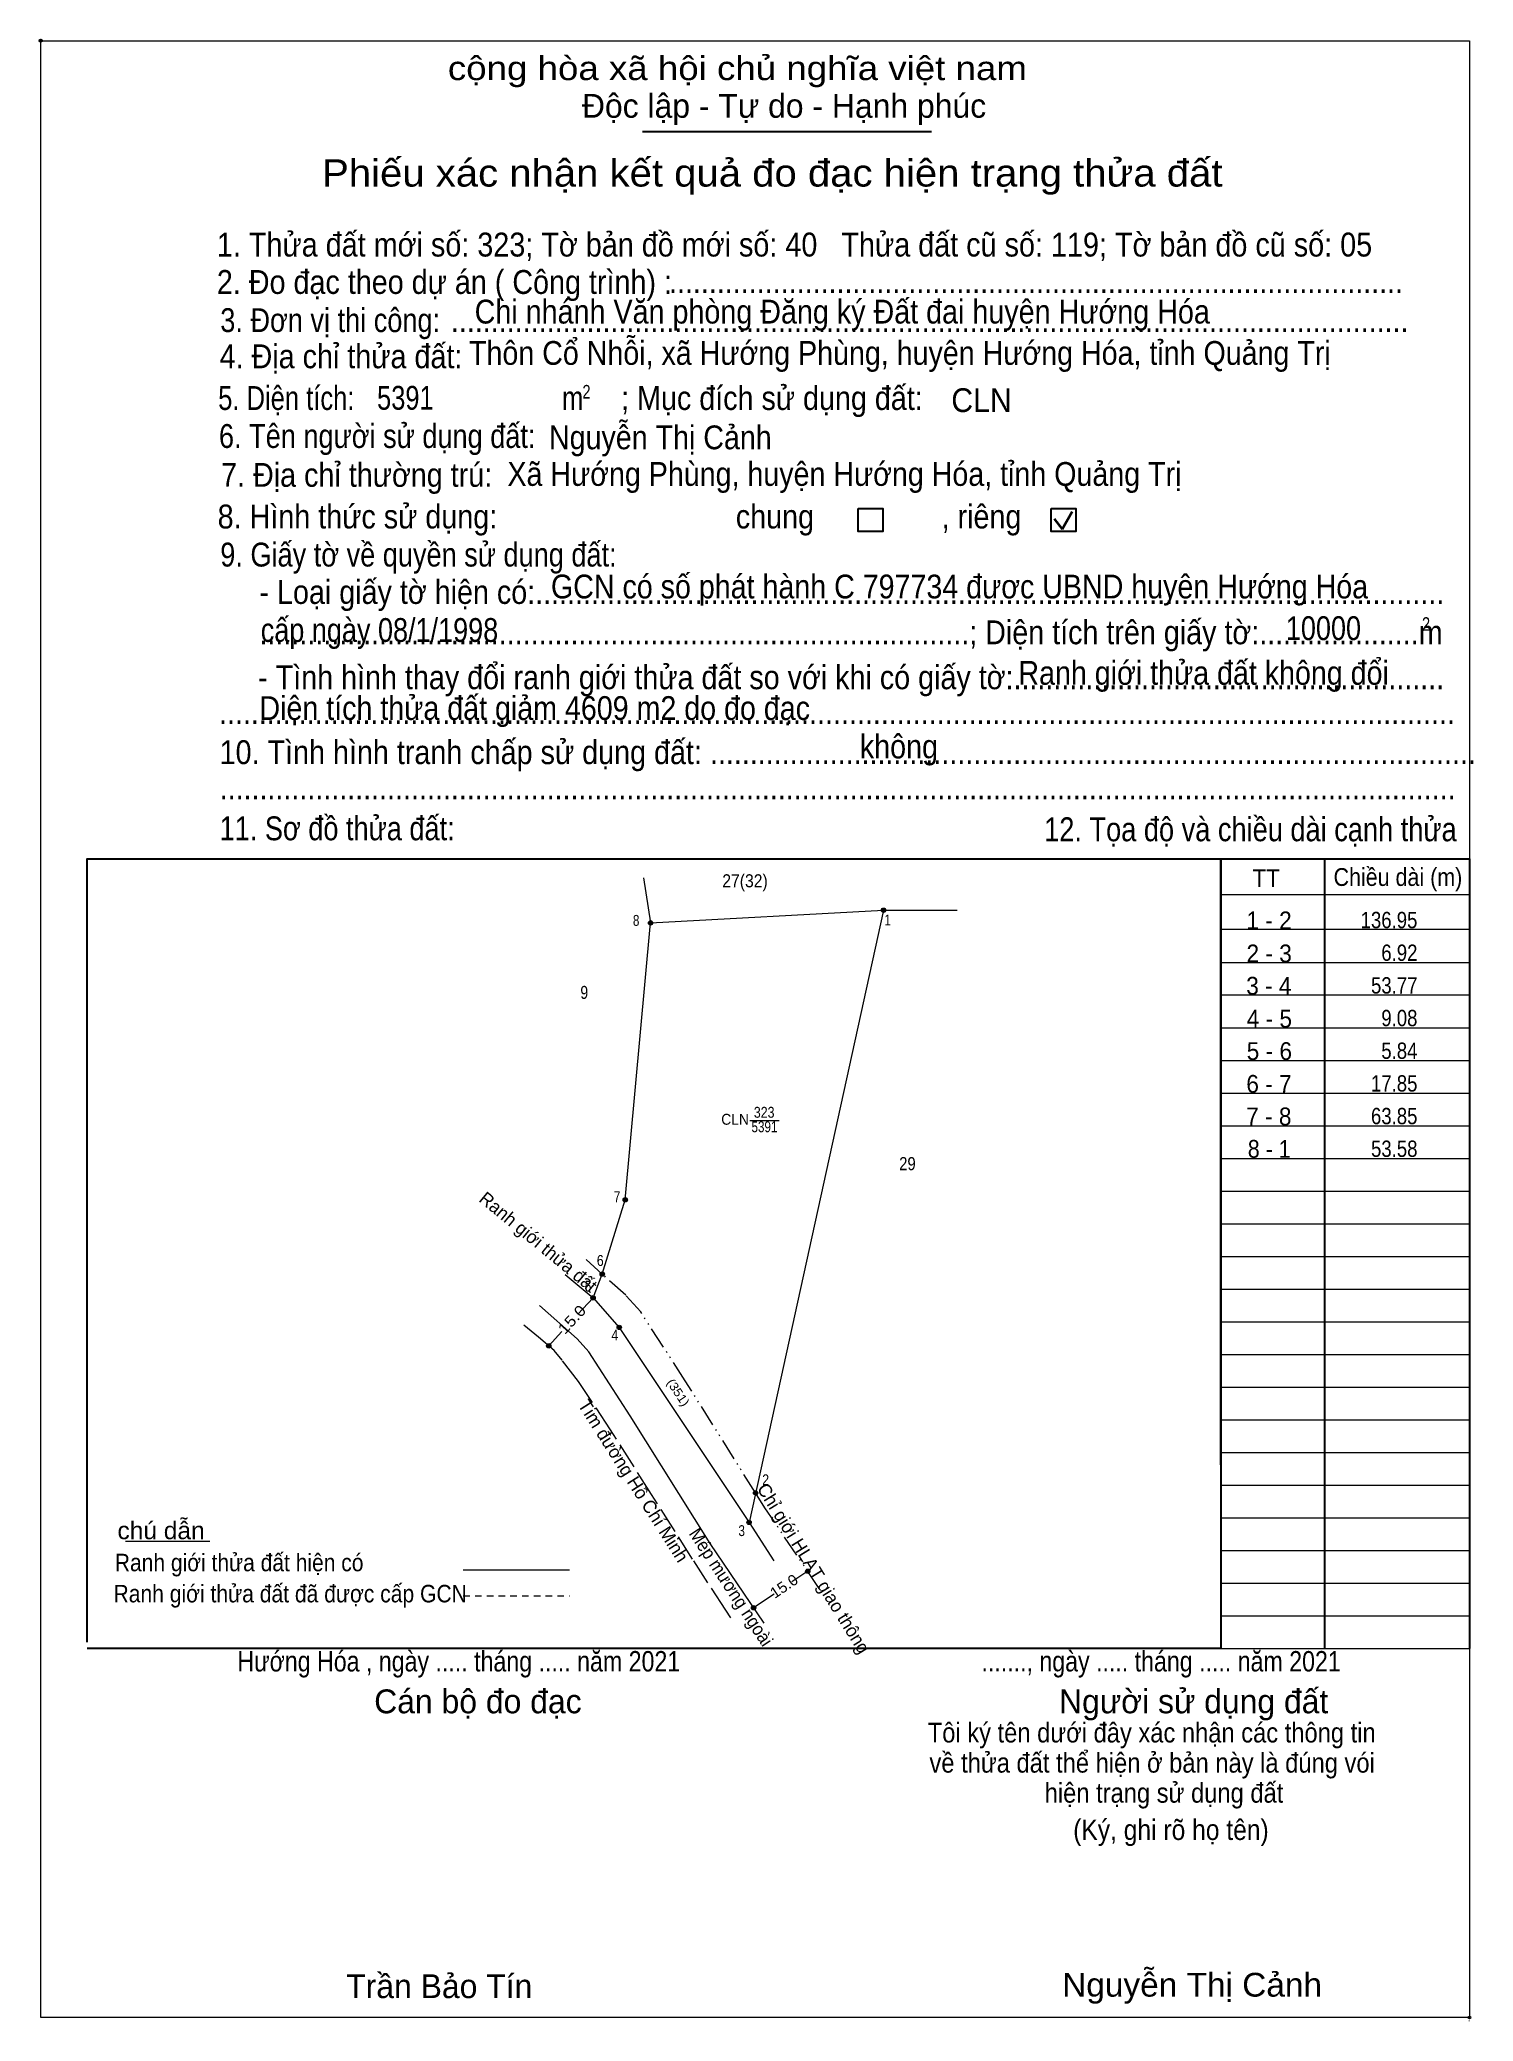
# Model space of a CAD drawing. Header units: metres. Extents: x 537500 to 538200, y 1850743 to 1851198.
# Drawn here: x 537500 to 537829.2, y 1850743 to 1851197.9 of the extents above; entities that cross this region are included whole.
import ezdxf
from ezdxf.enums import TextEntityAlignment as Align

# ---------------------------------------------------------------- set-up
doc = ezdxf.new("R2010")
doc.units = ezdxf.units.M
doc.header["$PDMODE"] = 32
doc.header["$PDSIZE"] = 0.5
for name, pattern in [('DASH_DOUBLE_DOT', [9.2, 5, -1.2, 0.3, -1.2, 0.3, -1.2]), ('LONG_DASHED', [7.5, 6, -1.5]), ('SHORT_DASHED', [2.7, 1.5, -1.2])]:
    doc.linetypes.add(name, pattern=pattern)
for name, color, linetype, lineweight in [('1', 7, 'Continuous', 13), ('10', 7, 'Continuous', 13), ('13', 7, 'DASH_DOUBLE_DOT', 13), ('17', 7, 'Continuous', 13), ('2', 7, 'Continuous', 25), ('22', 7, 'LONG_DASHED', 13), ('30', 7, 'Continuous', 13), ('45', 7, 'Continuous', 13), ('5', 7, 'Continuous', 13), ('50', 7, 'DASH_DOUBLE_DOT', 13), ('52', 7, 'Continuous', 13), ('6', 7, 'Continuous', 13)]:
    doc.layers.add(name, color=color, linetype=linetype, lineweight=lineweight)
doc.layers.add('63', color=7, linetype='Continuous')

msp = doc.modelspace()

# ---------------------------------------------------------------- texts
at = {"layer": '1', "width": 0.8}
msp.add_text('5391', height=2.5, dxfattribs=at).set_placement((537666.445, 1850947.1), align=Align.CENTER)
at = {"layer": '10'}
for s, height, width, p in [('1 - 2', 4.092, 0.95, (537782.305, 1850993.68)), ('2 - 3', 4.092, 0.95, (537782.335, 1850986.1)), ('3 - 4', 4.092, 0.95, (537782.27, 1850978.68)), ('4 - 5', 4.092, 0.95, (537782.38, 1850971.12)), ('5 - 6', 4.092, 0.95, (537782.38, 1850963.68)), ('6 - 7', 4.092, 0.95, (537782.29, 1850956.16)), ('7 - 8', 4.092, 0.95, (537782.255, 1850948.68)), ('8 - 1', 4.09, 0.9, (537782.35, 1850941.24))]:
    msp.add_text(s, height=height, dxfattribs=dict(at, width=width)).set_placement(p, align=Align.CENTER)
at = {"layer": '13'}
for s, height, width, p in [('27(32)', 3, 0.9, (537661.975, 1851003.32)), ('9', 3, 0.8, (537625.07, 1850977.7)), ('323', 2.5, 0.85, (537666.38, 1850950.43)), ('29', 3, 0.85, (537699.275, 1850938.39))]:
    msp.add_text(s, height=height, dxfattribs=dict(at, width=width)).set_placement(p, align=Align.CENTER)
at = {"layer": '13', "width": 0.95}
msp.add_text('CLN', height=2.5, dxfattribs=at).set_placement((537662.88, 1850948.82), align=Align.RIGHT)
at = {"layer": '13'}
for s, rotation, p in [('Ranh giới thửa đất', 320.561, (537613.562, 1850920.773)), ('Tim đường Hồ Chí Minh', 302.444, (537635.089, 1850866.28)), ('Chỉ giới HLAT giao thông', 301.79, (537676.466, 1850846.19))]:
    msp.add_text(s, height=3, rotation=rotation, dxfattribs=at).set_placement(p, align=Align.CENTER)
for s, height, rotation, width, p in [('(351)', 2, 303.684, 1.1, (537645.796, 1850886.81)), ('Mép mương ngoài', 3, 303.2, 0.95, (537657.522, 1850841.866))]:
    msp.add_text(s, height=height, rotation=rotation, dxfattribs=dict(at, width=width)).set_placement(p, align=Align.CENTER)
at = {"layer": '2'}
for s, height, width, p in [('cộng hòa xã hội chủ nghĩa việt nam', 5.476, 1.15, (537593.75, 1851188.62)), ('1. Thửa đất mới số: 323; Tờ bản đồ mới số: 40   Thửa đất cũ số: 119; Tờ bản đồ cũ số: 05', 5.49, 0.9, (537540.71, 1851148.12)), ('2. Đo đạc theo dự án ( Công trình) : ', 5.48, 0.9, (537540.71, 1851139.54)), ('Chi nhánh Văn phòng Đăng ký Đất đai huyện Hướng Hóa', 5.475, 0.9, (537599.9, 1851132.74)), ('............................................................................................', 5.48, 0.9, (537644.51, 1851139.72)), ('3. Đơn vị thi công:', 5.48, 0.85, (537541.49, 1851130.78)), ('........................................................................................................................', 5.48, 0.9, (537594.44, 1851130.78)), ('Thôn Cổ Nhỗi, xã Hướng Phùng, huyện Hướng Hóa, tỉnh Quảng Trị', 5.46, 0.9, (537598.61, 1851123.26)), ('4. Địa chỉ thửa đất:', 5.48, 0.9, (537541.34, 1851122.48)), ('5. Diện tích:', 5.48, 0.8, (537541.01, 1851112.9)), ('5391', 5.46, 0.8, (537577.49, 1851112.96)), ('m', 5.476, 0.8, (537619.97, 1851112.9)), ('2', 3.129, 0.8, (537624.65, 1851115.52)), ('; Mục đích sử dụng đất:', 5.476, 0.9, (537633.53, 1851112.9)), (' CLN', 5.46, 0.95, (537707.42, 1851112.42)), ('Nguyễn Thị Cảnh', 5.46, 0.9, (537616.97, 1851103.88)), ('6. Tên người sử dụng đất:', 5.48, 0.85, (537541.19, 1851104.18)), ('7. Địa chỉ thường trú:', 5.48, 0.9, (537541.67, 1851095.26)), ('Xã Hướng Phùng, huyện Hướng Hóa, tỉnh Quảng Trị', 5.46, 0.9, (537607.43, 1851095.48)), ('8. Hình thức sử dụng:', 5.48, 0.9, (537540.89, 1851085.7)), ('chung                , riêng', 5.476, 0.9, (537659.87, 1851085.7)), ('9. Giấy tờ về quyền sử dụng đất:', 5.48, 0.85, (537541.49, 1851076.96)), ('     - Loại giấy tờ hiện có:..................................................................................................................', 5.476, 0.9, (537541.34, 1851068.38)), ('GCN có số phát hành C 797734 được UBND huyện Hướng Hóa ', 5.46, 0.9, (537617.42, 1851069.64)), ('cấp ngày 08/1/1998', 5.46, 0.85, (537550.79, 1851059.66)), ('     .........................................................................................; Diện tích trên giấy tờ:....................m', 5.476, 0.9, (537541.34, 1851059.12)), ('10000', 5.46, 0.85, (537786.17, 1851060.08)), ('2', 3.129, 0.8, (537817.43, 1851062.2)), ('Ranh giới thửa đất không đổi', 5.46, 0.9, (537724.76, 1851049.82)), ('     - Tình hình thay đổi ranh giới thửa đất so với khi có giấy tờ:......................................................', 5.476, 0.9, (537541.04, 1851048.8)), ('Diện tích thửa đất giảm 4609 m2 do đo đạc', 5.46, 0.9, (537550.49, 1851041.74)), ('...........................................................................................................................................................', 5.476, 0.9, (537541.19, 1851040.84)), ('không', 5.476, 0.9, (537688.34, 1851032.92)), ('10. Tình hình tranh chấp sử dụng đất: ................................................................................................', 5.48, 0.9, (537541.34, 1851031.6)), ('...........................................................................................................................................................', 5.476, 0.9, (537541.34, 1851023.5)), ('11. Sơ đồ thửa đất:', 5.48, 0.85, (537541.34, 1851014.12)), ('12. Tọa độ và chiều dài cạnh thửa', 5.49, 0.85, (537730.67, 1851013.9)), ('Hướng Hóa , ngày ..... tháng ..... năm 2021', 4.68, 0.85, (537545.42, 1850823.32)), ('......., ngày ..... tháng ..... năm 2021', 4.68, 0.85, (537716.27, 1850823.32)), ('(Ký, ghi rõ họ tên)', 4.694, 0.9, (537737.33, 1850784.64)), ('Nguyễn Thị Cảnh', 5.46, 1.05, (537734.81, 1850748.68))]:
    msp.add_text(s, height=height, dxfattribs=dict(at, width=width)).set_placement(p)
for s, height, p in [('Độc lập - Tự do - Hạnh phúc', 5.476, (537624.53, 1851179.98)), ('Cán bộ đo đạc', 5.476, (537576.83, 1850813.72)), ('Người sử dụng đất', 5.476, (537734.09, 1850813.72)), ('Trần Bảo Tín', 5.475, (537570.41, 1850748.34))]:
    msp.add_text(s, height=height, dxfattribs=at).set_placement(p)
for s, height, width, p in [('Phiếu xác nhận kết quả đo đạc hiện trạng thửa đất', 6.257, 1.1, (537668.245, 1851164.18)), ('Tôi ký tên dưới đây xác nhận các thông tin', 4.524, 0.9, (537755.365, 1850807.02)), ('về thửa đất thể hiện ở bản này là đúng vói', 4.524, 0.9, (537755.465, 1850800.1)), ('hiện trạng sử dụng đất', 4.524, 0.9, (537758.185, 1850793.2))]:
    msp.add_text(s, height=height, dxfattribs=dict(at, width=width)).set_placement(p, align=Align.CENTER)
msp.add_text('.', height=1.565, dxfattribs=at).set_placement((537828.248, 1850743), align=Align.CENTER)
at = {"layer": '30'}
for s, height, width, p in [('TT', 4.08, 0.95, (537778.49, 1851003.4)), ('Chiều dài (m)', 4.092, 0.9, (537797.12, 1851003.64))]:
    msp.add_text(s, height=height, dxfattribs=dict(at, width=width)).set_placement(p)
at = {"layer": '45'}
for rotation, width, p in [(47.132, 1.15, (537623.155, 1850903.255)), (34.019, 1.05, (537671.631, 1850841.856))]:
    msp.add_text('15.0', height=2.5, rotation=rotation, dxfattribs=dict(at, width=width)).set_placement(p, align=Align.CENTER)
at = {"layer": '6'}
for s, height, width, p in [('chú dẫn', 4.009, 1.05, (537517.88, 1850853.68)), ('Ranh giới thửa đất hiện có ', 4.009, 0.9, (537517.28, 1850846.32)), ('Ranh giới thửa đất đã được cấp GCN', 4.02, 0.9, (537516.98, 1850839.18))]:
    msp.add_text(s, height=height, dxfattribs=dict(at, width=width)).set_placement(p)
at = {"layer": '63'}
for s, height, width, p in [(' 8', 2.5, 0.8, (537637.73, 1850994.48)), (' 1', 2.5, 0.75, (537695.44, 1850994.58)), ('136.95', 3.75, 0.85, (537816.37, 1850993.94)), ('6.92', 3.75, 0.85, (537816.38, 1850986.44)), ('53.77', 3.75, 0.85, (537816.39, 1850978.94)), ('9.08', 3.75, 0.85, (537816.38, 1850971.44)), ('5.84', 3.75, 0.85, (537816.38, 1850963.94)), ('17.85', 3.75, 0.85, (537816.38, 1850956.44)), ('63.85', 3.75, 0.85, (537816.38, 1850948.94)), ('53.58', 3.75, 0.85, (537816.39, 1850941.44)), (' 7', 2.5, 0.8, (537633.35, 1850931.04)), (' 6', 2.5, 0.85, (537629.53, 1850916.41)), (' 5', 2.5, 0.8, (537626.71, 1850910.51)), (' 4', 2.5, 0.85, (537632.89, 1850899.31)), (' 2', 2.5, 0.85, (537667.51, 1850866.07)), (' 3', 2.5, 0.8, (537661.96, 1850854.4))]:
    msp.add_text(s, height=height, dxfattribs=dict(at, width=width)).set_placement(p, align=Align.RIGHT)

# ---------------------------------------------------------------- hatches: boundary and pattern name
at = {"layer": '1'}
msp.add_hatch(color=256, dxfattribs=at).paths.add_polyline_path([(537664.9, 1850864.31, 1), (537663.9, 1850864.31, 1)])
at = {"layer": '10'}
for points in [[(537640.8, 1850995.16, 1), (537639.8, 1850995.16, 1)], [(537627.58, 1850909.09, 1), (537626.58, 1850909.09, 1)], [(537633.59, 1850902.29, 1), (537632.59, 1850902.29, 1)], [(537617.4, 1850898.07, 1), (537616.4, 1850898.07, 1)], [(537663.41, 1850857.55, 1), (537662.41, 1850857.55, 1)]]:
    msp.add_hatch(color=256, dxfattribs=at).paths.add_polyline_path(points)
at = {"layer": '45'}
for points in [[(537676.88, 1850846.32, 1), (537675.88, 1850846.32, 1)], [(537664.45, 1850837.93, 1), (537663.45, 1850837.93, 1)]]:
    msp.add_hatch(color=256, dxfattribs=at).paths.add_polyline_path(points)
at = {"layer": '5'}
for points in [[(537694.3, 1850998.07, 1), (537693.3, 1850998.07, 1)], [(537634.97, 1850931.58, 1), (537633.97, 1850931.58, 1)], [(537629.7, 1850914.53, 1), (537628.7, 1850914.53, 1)]]:
    msp.add_hatch(color=256, dxfattribs=at).paths.add_polyline_path(points)

# ---------------------------------------------------------------- linework, layer by layer
at = {"layer": '1'}
msp.add_circle((537664.4, 1850864.31), 0.5, dxfattribs=at)
at = {"layer": '10'}
for p, q in [((537638.7, 1851005.52), (537640.3, 1850995.16)), ((537623.41, 1850899.7), (537614.79, 1850907.33)), ((537623.61, 1850905.34), (537627.08, 1850909.09)), ((537616.9, 1850898.08), (537619.95, 1850901.37)), ((537662.91, 1850857.55), (537668.61, 1850848.72))]:
    msp.add_line(p, q, dxfattribs=at)
for points in [[(537620.69, 1850914.45), (537627.08, 1850909.09), (537633.09, 1850902.29), (537662.91, 1850857.55)], [(537666.34, 1850834.38), (537653.99, 1850852.68), (537635.61, 1850881.99), (537626.08, 1850896.71), (537623.41, 1850899.7)]]:
    msp.add_lwpolyline(points, dxfattribs=at)
for centre in [(537640.3, 1850995.16), (537627.08, 1850909.09), (537633.09, 1850902.29), (537616.9, 1850898.07), (537662.91, 1850857.55)]:
    msp.add_circle(centre, 0.5, dxfattribs=at)
at = {"layer": '13', "linetype": 'Continuous'}
msp.add_line((537663.07, 1850949.81), (537669.83, 1850949.81), dxfattribs=at)
at = {"layer": '13'}
msp.add_line((537634.6, 1850909.69), (537629.2, 1850914.53), dxfattribs=at)
msp.add_lwpolyline([(537664.4, 1850864.31), (537648.26, 1850890.05), (537638.04, 1850905.84), (537634.6, 1850909.69)], dxfattribs=at)
at = {"layer": '17'}
msp.add_line((537519.71, 1850853.2), (537539.06, 1850853.2), dxfattribs=at)
at = {"layer": '2'}
for p, q in [((537638.44, 1851176.85), (537704.78, 1851176.85)), ((537771.2, 1851009.85), (537771.2, 1850828.59)), ((537771.2, 1850828.59), (537510.95, 1850828.59))]:
    msp.add_line(p, q, dxfattribs=at)
at = {"layer": '2', "lineweight": 35}
for p, q in [((537732.95, 1851087.93), (537734.82, 1851085.5)), ((537734.82, 1851085.5), (537737.09, 1851089.57))]:
    msp.add_line(p, q, dxfattribs=at)
at = {"layer": '2', "lineweight": 13}
msp.add_lwpolyline([(537500.26, 1851197.66), (537828.33, 1851197.66), (537828.33, 1850743.9), (537500.26, 1850743.9)], close=True, dxfattribs=at)
at = {"layer": '2'}
for points in [[(537687.98, 1851090.27), (537693.61, 1851090.27), (537693.61, 1851085.01), (537687.98, 1851085.01)], [(537732.31, 1851090.27), (537737.94, 1851090.27), (537737.94, 1851085.01), (537732.31, 1851085.01)]]:
    msp.add_lwpolyline(points, close=True, dxfattribs=at)
msp.add_lwpolyline([(537510.95, 1850830.07), (537510.95, 1851009.85), (537771.2, 1851009.85)], dxfattribs=at)
for p in [(537500.26, 1851197.66), (537828.33, 1850743.9)]:
    msp.add_point(p, dxfattribs=at)
at = {"layer": '22'}
msp.add_lwpolyline([(537658.69, 1850835.62), (537657.55, 1850837.39), (537649.95, 1850849.13), (537640.53, 1850863.96), (537631.09, 1850878.81), (537623.75, 1850889.88), (537619.98, 1850894.77), (537618.13, 1850897.01), (537614.57, 1850900.09), (537611.21, 1850902.83)], dxfattribs=at)
at = {"layer": '30', "lineweight": 25}
for p, q in [((537771.2, 1850870.72), (537771.2, 1851009.85)), ((537795.07, 1851009.85), (537795.07, 1850828.59))]:
    msp.add_line(p, q, dxfattribs=at)
at = {"layer": '30'}
for p, q in [((537771.2, 1851001.67), (537828.33, 1851001.67)), ((537771.2, 1850993.72), (537828.33, 1850993.72)), ((537771.05, 1850986.07), (537828.18, 1850986.07)), ((537771.2, 1850978.62), (537828.33, 1850978.62)), ((537771.2, 1850971.09), (537828.33, 1850971.09)), ((537771.2, 1850963.59), (537828.33, 1850963.59)), ((537771.2, 1850956.09), (537828.33, 1850956.09)), ((537771.2, 1850948.59), (537828.33, 1850948.59)), ((537771.2, 1850941.09), (537828.33, 1850941.09)), ((537771.2, 1850933.59), (537828.33, 1850933.59)), ((537771.2, 1850926.09), (537828.33, 1850926.09)), ((537771.2, 1850918.59), (537828.33, 1850918.59)), ((537771.2, 1850911.09), (537828.33, 1850911.09)), ((537771.2, 1850903.59), (537828.33, 1850903.59)), ((537771.2, 1850896.09), (537828.33, 1850896.09)), ((537771.2, 1850888.59), (537828.33, 1850888.59)), ((537771.2, 1850881.09), (537828.33, 1850881.09)), ((537771.2, 1850873.59), (537828.33, 1850873.59)), ((537771.2, 1850866.09), (537828.33, 1850866.09)), ((537771.2, 1850858.59), (537828.33, 1850858.59)), ((537771.2, 1850858.57), (537828.33, 1850858.57)), ((537771.2, 1850851.09), (537828.33, 1850851.09)), ((537771.2, 1850843.59), (537828.33, 1850843.59)), ((537771.2, 1850836.09), (537828.33, 1850836.09)), ((537771.2, 1850828.59), (537828.33, 1850828.59))]:
    msp.add_line(p, q, dxfattribs=at)
at = {"layer": '30', "lineweight": 25}
msp.add_lwpolyline([(537771.2, 1851009.85), (537828.33, 1851009.85), (537828.35, 1850828.6)], dxfattribs=at)
at = {"layer": '45'}
for p, q in [((537676.38, 1850846.32), (537672.74, 1850843.86)), ((537668.64, 1850841.09), (537663.95, 1850837.93))]:
    msp.add_line(p, q, dxfattribs=at)
for centre in [(537676.38, 1850846.32), (537663.95, 1850837.93)]:
    msp.add_circle(centre, 0.5, dxfattribs=at)
at = {"layer": '5'}
msp.add_lwpolyline([(537627.08, 1850909.09), (537629.2, 1850914.53), (537634.47, 1850931.58), (537640.3, 1850995.16)], dxfattribs=at)
for centre in [(537693.8, 1850998.07), (537634.47, 1850931.58), (537629.2, 1850914.53)]:
    msp.add_circle(centre, 0.5, dxfattribs=at)
at = {"layer": '50'}
msp.add_line((537629.21, 1850914.54), (537624.73, 1850918.56), dxfattribs=at)
msp.add_lwpolyline([(537679.03, 1850842.39), (537666.56, 1850860.86), (537664.4, 1850864.31)], dxfattribs=at)
at = {"layer": '52'}
for p, q in [((537640.3, 1850995.16), (537693.8, 1850998.07)), ((537693.8, 1850998.07), (537662.91, 1850857.55)), ((537693.8, 1850998.07), (537710.71, 1850998.08))]:
    msp.add_line(p, q, dxfattribs=at)
at = {"layer": '6'}
msp.add_line((537597.29, 1850846.66), (537621.71, 1850846.66), dxfattribs=at)
at = {"layer": '6', "linetype": 'SHORT_DASHED'}
msp.add_line((537597.29, 1850840.68), (537621.71, 1850840.68), dxfattribs=at)

msp.set_redraw_order([(e.dxf.handle, doc.entitydb.next_handle()) for e in msp.query("TEXT MTEXT ATTDEF DIMENSION ARC_DIMENSION")])  # texts and dimensions are drawn at this point

doc.saveas('drawing.dxf')
